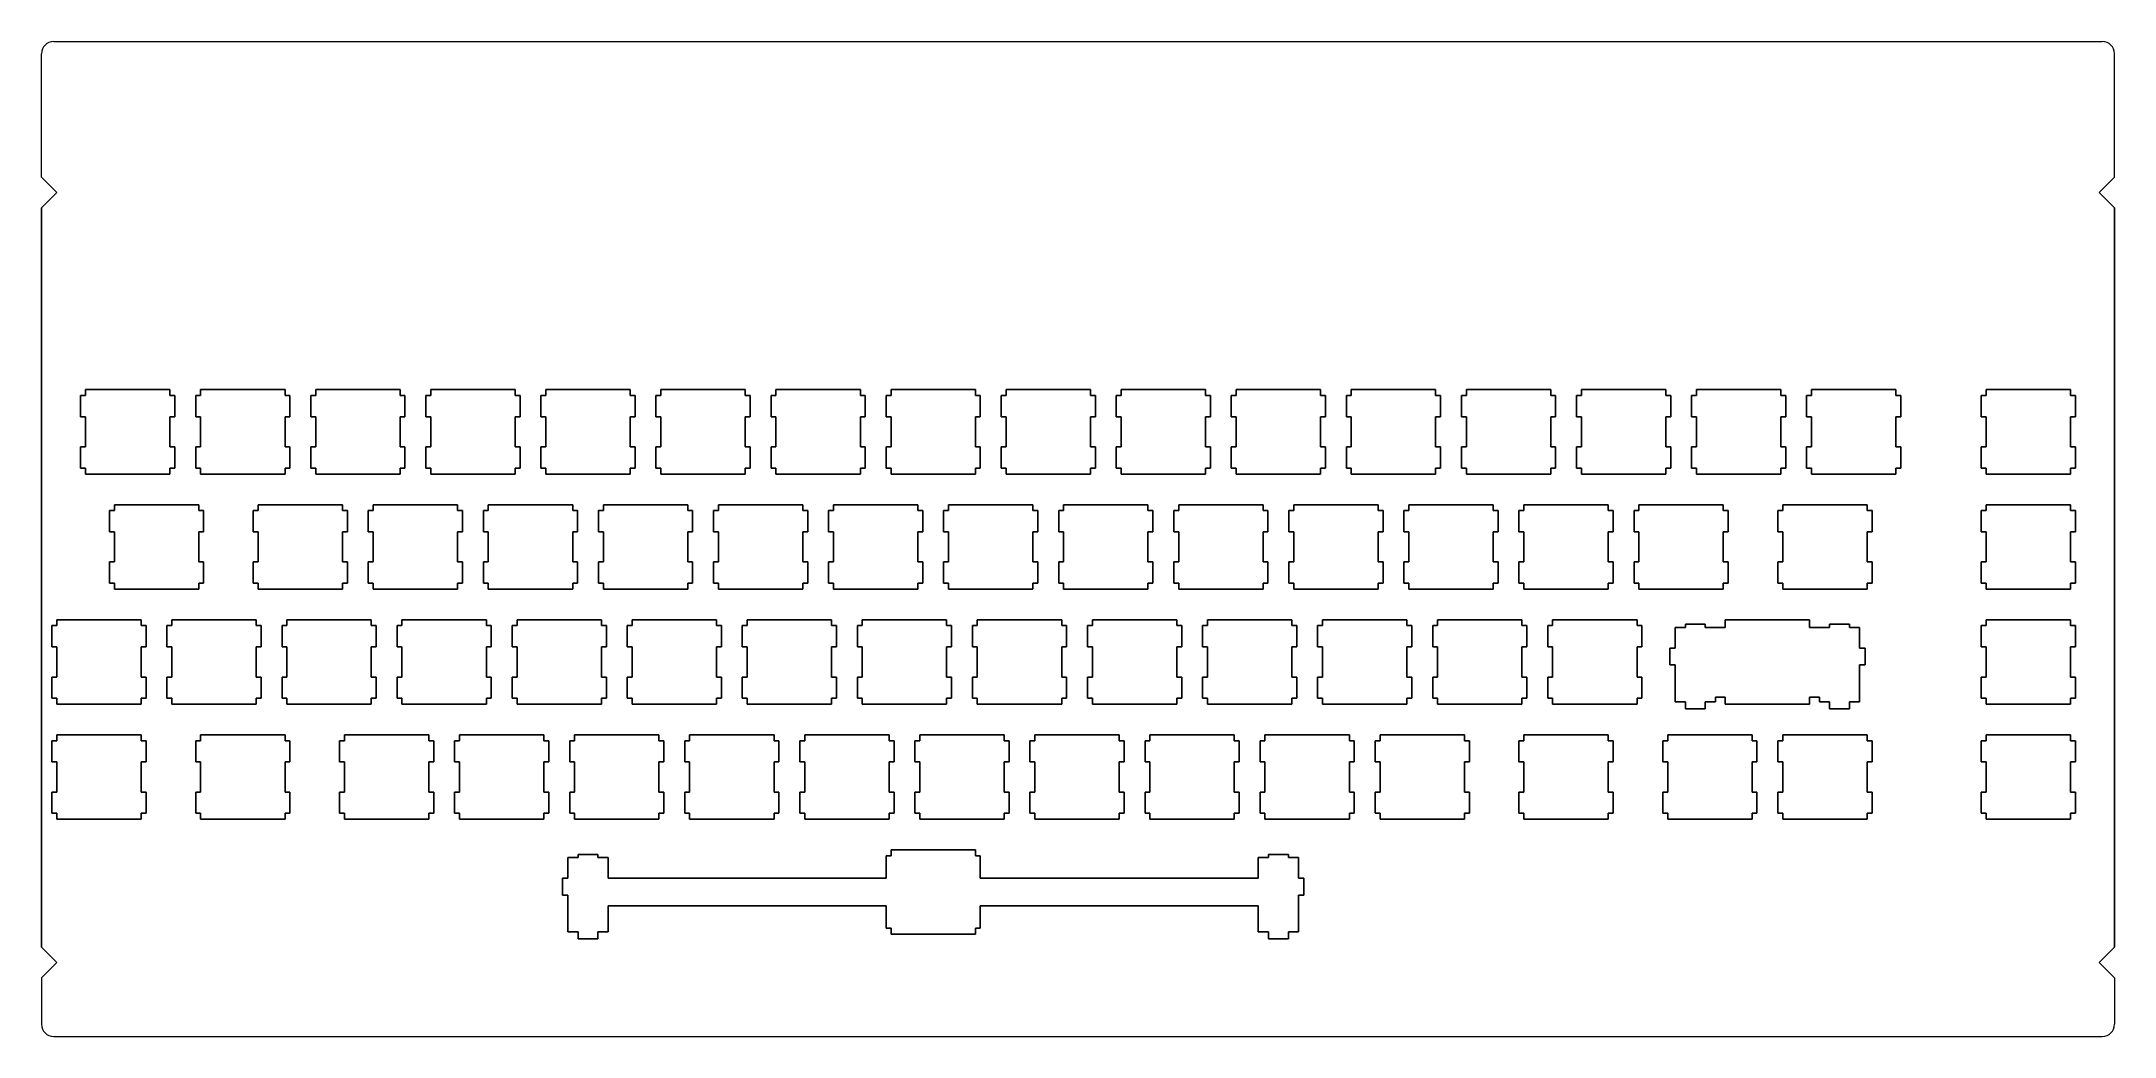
# Model space of a CAD drawing. Header units: inches. Extents: x 0.1 to 13.7, y 0.2 to 6.7.
import ezdxf

# ---------------------------------------------------------------- set-up
doc = ezdxf.new("R2010")
doc.units = ezdxf.units.IN
doc.header["$MEASUREMENT"] = 0
doc.layers.get('0').update_dxf_attribs({"lineweight": 0, "true_color": 0xffffff})
doc.layers.add('BLACK', color=1, linetype='Continuous', true_color=0xff0000)

msp = doc.modelspace()

# ---------------------------------------------------------------- linework, layer by layer
for p, q in [((0.2175, 6.68), (13.57, 6.68)), ((0.1375, 5.795), (0.1375, 6.6)), ((13.65, 5.795), (13.65, 6.6)), ((0.1375, 0.575), (0.1375, 0.2725)), ((13.65, 0.575), (13.65, 0.2725)), ((0.2175, 0.1925), (13.57, 0.1925))]:
    msp.add_line(p, q)
at = {"color": 7, "true_color": 0xffffff}
for centre, start, end in [((0.2175, 6.6), 90, 180), ((13.57, 6.6), 0, 90), ((0.2175, 0.2725), 180, 270), ((13.57, 0.2725), 270, 0)]:
    msp.add_arc(centre, 0.08, start, end, dxfattribs=at)
at = {"layer": 'BLACK', "color": 7, "true_color": 0xffffff}
for p, q in [((0.2375, 5.695), (0.1375, 5.795)), ((0.2375, 5.695), (0.1375, 5.595)), ((13.65, 5.795), (13.55, 5.695)), ((13.65, 5.595), (13.55, 5.695)), ((0.1375, 5.595), (0.1375, 0.775)), ((13.65, 0.775), (13.65, 5.595)), ((0.393, 4.2336), (0.393, 4.3714)), ((0.393, 4.3714), (0.425, 4.3714)), ((0.425, 4.41), (0.975, 4.41)), ((0.425, 4.3714), (0.425, 4.41)), ((0.975, 4.41), (0.975, 4.3714)), ((0.975, 4.3714), (1.007, 4.3714)), ((1.007, 4.3714), (1.007, 4.2336)), ((1.143, 4.2336), (1.143, 4.3714)), ((1.143, 4.3714), (1.175, 4.3714)), ((1.175, 4.41), (1.725, 4.41)), ((1.175, 4.3714), (1.175, 4.41)), ((1.725, 4.41), (1.725, 4.3714)), ((1.725, 4.3714), (1.757, 4.3714)), ((1.757, 4.3714), (1.757, 4.2336)), ((1.893, 4.2336), (1.893, 4.3714)), ((1.893, 4.3714), (1.925, 4.3714)), ((1.925, 4.41), (2.475, 4.41)), ((1.925, 4.3714), (1.925, 4.41)), ((2.475, 4.41), (2.475, 4.3714)), ((2.475, 4.3714), (2.507, 4.3714)), ((2.507, 4.3714), (2.507, 4.2336)), ((2.643, 4.2336), (2.643, 4.3714)), ((2.643, 4.3714), (2.675, 4.3714)), ((2.675, 4.41), (3.225, 4.41)), ((2.675, 4.3714), (2.675, 4.41)), ((3.225, 4.41), (3.225, 4.3714)), ((3.225, 4.3714), (3.257, 4.3714)), ((3.257, 4.3714), (3.257, 4.2336)), ((3.393, 4.2336), (3.393, 4.3714)), ((3.393, 4.3714), (3.425, 4.3714)), ((3.425, 4.3714), (3.425, 4.41)), ((3.425, 4.41), (3.975, 4.41)), ((3.975, 4.41), (3.975, 4.3714)), ((3.975, 4.3714), (4.007, 4.3714)), ((4.007, 4.3714), (4.007, 4.2336)), ((4.143, 4.2336), (4.143, 4.3714)), ((4.143, 4.3714), (4.175, 4.3714)), ((4.175, 4.3714), (4.175, 4.41)), ((4.175, 4.41), (4.725, 4.41)), ((4.725, 4.41), (4.725, 4.3714)), ((4.725, 4.3714), (4.757, 4.3714)), ((4.757, 4.3714), (4.757, 4.2336)), ((4.893, 4.2336), (4.893, 4.3714)), ((4.893, 4.3714), (4.925, 4.3714)), ((4.925, 4.41), (5.475, 4.41)), ((4.925, 4.3714), (4.925, 4.41)), ((5.475, 4.41), (5.475, 4.3714)), ((5.475, 4.3714), (5.507, 4.3714)), ((5.507, 4.3714), (5.507, 4.2336)), ((5.643, 4.2336), (5.643, 4.3714)), ((5.643, 4.3714), (5.675, 4.3714)), ((5.675, 4.41), (6.225, 4.41)), ((5.675, 4.3714), (5.675, 4.41)), ((6.225, 4.41), (6.225, 4.3714)), ((6.225, 4.3714), (6.257, 4.3714)), ((6.257, 4.3714), (6.257, 4.2336)), ((6.393, 4.2336), (6.393, 4.3714)), ((6.393, 4.3714), (6.425, 4.3714)), ((6.425, 4.41), (6.975, 4.41)), ((6.425, 4.3714), (6.425, 4.41)), ((6.975, 4.41), (6.975, 4.3714)), ((6.975, 4.3714), (7.007, 4.3714)), ((7.007, 4.3714), (7.007, 4.2336)), ((7.143, 4.2336), (7.143, 4.3714)), ((7.143, 4.3714), (7.175, 4.3714)), ((7.175, 4.41), (7.725, 4.41)), ((7.175, 4.3714), (7.175, 4.41)), ((7.725, 4.41), (7.725, 4.3714)), ((7.725, 4.3714), (7.757, 4.3714)), ((7.757, 4.3714), (7.757, 4.2336)), ((7.893, 4.2336), (7.893, 4.3714)), ((7.893, 4.3714), (7.925, 4.3714)), ((7.925, 4.41), (8.475, 4.41)), ((7.925, 4.3714), (7.925, 4.41)), ((8.475, 4.41), (8.475, 4.3714)), ((8.475, 4.3714), (8.507, 4.3714)), ((8.507, 4.3714), (8.507, 4.2336)), ((8.643, 4.2336), (8.643, 4.3714)), ((8.643, 4.3714), (8.675, 4.3714)), ((8.675, 4.41), (9.225, 4.41)), ((8.675, 4.3714), (8.675, 4.41)), ((9.225, 4.41), (9.225, 4.3714)), ((9.225, 4.3714), (9.257, 4.3714)), ((9.257, 4.3714), (9.257, 4.2336)), ((9.393, 4.2336), (9.393, 4.3714)), ((9.393, 4.3714), (9.425, 4.3714)), ((9.425, 4.41), (9.975, 4.41)), ((9.425, 4.3714), (9.425, 4.41)), ((9.975, 4.41), (9.975, 4.3714)), ((9.975, 4.3714), (10.007, 4.3714)), ((10.007, 4.3714), (10.007, 4.2336)), ((10.143, 4.2336), (10.143, 4.3714)), ((10.143, 4.3714), (10.175, 4.3714)), ((10.175, 4.41), (10.725, 4.41)), ((10.175, 4.3714), (10.175, 4.41)), ((10.725, 4.41), (10.725, 4.3714)), ((10.725, 4.3714), (10.757, 4.3714)), ((10.757, 4.3714), (10.757, 4.2336)), ((10.893, 4.2336), (10.893, 4.3714)), ((10.893, 4.3714), (10.925, 4.3714)), ((10.925, 4.3714), (10.925, 4.41)), ((10.925, 4.41), (11.475, 4.41)), ((11.475, 4.41), (11.475, 4.3714)), ((11.475, 4.3714), (11.507, 4.3714)), ((11.507, 4.3714), (11.507, 4.2336)), ((11.643, 4.2336), (11.643, 4.3714)), ((11.643, 4.3714), (11.675, 4.3714)), ((11.675, 4.3714), (11.675, 4.41)), ((11.675, 4.41), (12.225, 4.41)), ((12.225, 4.41), (12.225, 4.3714)), ((12.225, 4.3714), (12.257, 4.3714)), ((12.257, 4.3714), (12.257, 4.2336)), ((12.7805, 4.2336), (12.7805, 4.3714)), ((12.7805, 4.3714), (12.8125, 4.3714)), ((12.8125, 4.3714), (12.8125, 4.41)), ((12.8125, 4.41), (13.3625, 4.41)), ((13.3625, 4.41), (13.3625, 4.3714)), ((13.3625, 4.3714), (13.3945, 4.3714)), ((13.3945, 4.3714), (13.3945, 4.2336)), ((0.425, 4.2336), (0.393, 4.2336)), ((0.425, 4.0364), (0.425, 4.2336)), ((1.007, 4.2336), (0.975, 4.2336)), ((0.975, 4.2336), (0.975, 4.0364)), ((1.175, 4.2336), (1.143, 4.2336)), ((1.175, 4.0364), (1.175, 4.2336)), ((1.757, 4.2336), (1.725, 4.2336)), ((1.725, 4.2336), (1.725, 4.0364)), ((1.925, 4.2336), (1.893, 4.2336)), ((1.925, 4.0364), (1.925, 4.2336)), ((2.507, 4.2336), (2.475, 4.2336)), ((2.475, 4.2336), (2.475, 4.0364)), ((2.675, 4.2336), (2.643, 4.2336)), ((2.675, 4.0364), (2.675, 4.2336)), ((3.257, 4.2336), (3.225, 4.2336)), ((3.225, 4.2336), (3.225, 4.0364)), ((3.425, 4.2336), (3.393, 4.2336)), ((3.425, 4.0364), (3.425, 4.2336)), ((4.007, 4.2336), (3.975, 4.2336)), ((3.975, 4.2336), (3.975, 4.0364)), ((4.175, 4.2336), (4.143, 4.2336)), ((4.175, 4.0364), (4.175, 4.2336)), ((4.757, 4.2336), (4.725, 4.2336)), ((4.725, 4.2336), (4.725, 4.0364)), ((4.925, 4.2336), (4.893, 4.2336)), ((4.925, 4.0364), (4.925, 4.2336)), ((5.507, 4.2336), (5.475, 4.2336)), ((5.475, 4.2336), (5.475, 4.0364)), ((5.675, 4.2336), (5.643, 4.2336)), ((5.675, 4.0364), (5.675, 4.2336)), ((6.257, 4.2336), (6.225, 4.2336)), ((6.225, 4.2336), (6.225, 4.0364)), ((6.425, 4.2336), (6.393, 4.2336)), ((6.425, 4.0364), (6.425, 4.2336)), ((7.007, 4.2336), (6.975, 4.2336)), ((6.975, 4.2336), (6.975, 4.0364)), ((7.175, 4.2336), (7.143, 4.2336)), ((7.175, 4.0364), (7.175, 4.2336)), ((7.757, 4.2336), (7.725, 4.2336)), ((7.725, 4.2336), (7.725, 4.0364)), ((7.925, 4.2336), (7.893, 4.2336)), ((7.925, 4.0364), (7.925, 4.2336)), ((8.507, 4.2336), (8.475, 4.2336)), ((8.475, 4.2336), (8.475, 4.0364)), ((8.675, 4.2336), (8.643, 4.2336)), ((8.675, 4.0364), (8.675, 4.2336)), ((9.257, 4.2336), (9.225, 4.2336)), ((9.225, 4.2336), (9.225, 4.0364)), ((9.425, 4.2336), (9.393, 4.2336)), ((9.425, 4.0364), (9.425, 4.2336)), ((10.007, 4.2336), (9.975, 4.2336)), ((9.975, 4.2336), (9.975, 4.0364)), ((10.175, 4.2336), (10.143, 4.2336)), ((10.175, 4.0364), (10.175, 4.2336)), ((10.757, 4.2336), (10.725, 4.2336)), ((10.725, 4.2336), (10.725, 4.0364)), ((10.925, 4.2336), (10.893, 4.2336)), ((10.925, 4.0364), (10.925, 4.2336)), ((11.507, 4.2336), (11.475, 4.2336)), ((11.475, 4.2336), (11.475, 4.0364)), ((11.675, 4.2336), (11.643, 4.2336)), ((11.675, 4.0364), (11.675, 4.2336)), ((12.257, 4.2336), (12.225, 4.2336)), ((12.225, 4.2336), (12.225, 4.0364)), ((12.8125, 4.2336), (12.7805, 4.2336)), ((12.8125, 4.0364), (12.8125, 4.2336)), ((13.3945, 4.2336), (13.3625, 4.2336)), ((13.3625, 4.2336), (13.3625, 4.0364)), ((0.393, 3.8986), (0.393, 4.0364)), ((0.393, 4.0364), (0.425, 4.0364)), ((0.975, 4.0364), (1.007, 4.0364)), ((1.007, 4.0364), (1.007, 3.8986)), ((1.143, 3.8986), (1.143, 4.0364)), ((1.143, 4.0364), (1.175, 4.0364)), ((1.725, 4.0364), (1.757, 4.0364)), ((1.757, 4.0364), (1.757, 3.8986)), ((1.893, 3.8986), (1.893, 4.0364)), ((1.893, 4.0364), (1.925, 4.0364)), ((2.475, 4.0364), (2.507, 4.0364)), ((2.507, 4.0364), (2.507, 3.8986)), ((2.643, 3.8986), (2.643, 4.0364)), ((2.643, 4.0364), (2.675, 4.0364)), ((3.225, 4.0364), (3.257, 4.0364)), ((3.257, 4.0364), (3.257, 3.8986)), ((3.393, 3.8986), (3.393, 4.0364)), ((3.393, 4.0364), (3.425, 4.0364)), ((3.975, 4.0364), (4.007, 4.0364)), ((4.007, 4.0364), (4.007, 3.8986)), ((4.143, 3.8986), (4.143, 4.0364)), ((4.143, 4.0364), (4.175, 4.0364)), ((4.725, 4.0364), (4.757, 4.0364)), ((4.757, 4.0364), (4.757, 3.8986)), ((4.893, 3.8986), (4.893, 4.0364)), ((4.893, 4.0364), (4.925, 4.0364)), ((5.475, 4.0364), (5.507, 4.0364)), ((5.507, 4.0364), (5.507, 3.8986)), ((5.643, 3.8986), (5.643, 4.0364)), ((5.643, 4.0364), (5.675, 4.0364)), ((6.225, 4.0364), (6.257, 4.0364)), ((6.257, 4.0364), (6.257, 3.8986)), ((6.393, 3.8986), (6.393, 4.0364)), ((6.393, 4.0364), (6.425, 4.0364)), ((6.975, 4.0364), (7.007, 4.0364)), ((7.007, 4.0364), (7.007, 3.8986)), ((7.143, 3.8986), (7.143, 4.0364)), ((7.143, 4.0364), (7.175, 4.0364)), ((7.725, 4.0364), (7.757, 4.0364)), ((7.757, 4.0364), (7.757, 3.8986)), ((7.893, 3.8986), (7.893, 4.0364)), ((7.893, 4.0364), (7.925, 4.0364)), ((8.475, 4.0364), (8.507, 4.0364)), ((8.507, 4.0364), (8.507, 3.8986)), ((8.643, 3.8986), (8.643, 4.0364)), ((8.643, 4.0364), (8.675, 4.0364)), ((9.225, 4.0364), (9.257, 4.0364)), ((9.257, 4.0364), (9.257, 3.8986)), ((9.393, 3.8986), (9.393, 4.0364)), ((9.393, 4.0364), (9.425, 4.0364)), ((9.975, 4.0364), (10.007, 4.0364)), ((10.007, 4.0364), (10.007, 3.8986)), ((10.143, 3.8986), (10.143, 4.0364)), ((10.143, 4.0364), (10.175, 4.0364)), ((10.725, 4.0364), (10.757, 4.0364)), ((10.757, 4.0364), (10.757, 3.8986)), ((10.893, 3.8986), (10.893, 4.0364)), ((10.893, 4.0364), (10.925, 4.0364)), ((11.475, 4.0364), (11.507, 4.0364)), ((11.507, 4.0364), (11.507, 3.8986)), ((11.643, 3.8986), (11.643, 4.0364)), ((11.643, 4.0364), (11.675, 4.0364)), ((12.225, 4.0364), (12.257, 4.0364)), ((12.257, 4.0364), (12.257, 3.8986)), ((12.7805, 3.8986), (12.7805, 4.0364)), ((12.7805, 4.0364), (12.8125, 4.0364)), ((13.3625, 4.0364), (13.3945, 4.0364)), ((13.3945, 4.0364), (13.3945, 3.8986)), ((0.425, 3.8986), (0.393, 3.8986)), ((0.425, 3.86), (0.425, 3.8986)), ((0.975, 3.86), (0.425, 3.86)), ((1.007, 3.8986), (0.975, 3.8986)), ((0.975, 3.8986), (0.975, 3.86)), ((1.175, 3.8986), (1.143, 3.8986)), ((1.175, 3.86), (1.175, 3.8986)), ((1.725, 3.86), (1.175, 3.86)), ((1.757, 3.8986), (1.725, 3.8986)), ((1.725, 3.8986), (1.725, 3.86)), ((1.925, 3.8986), (1.893, 3.8986)), ((1.925, 3.86), (1.925, 3.8986)), ((2.475, 3.86), (1.925, 3.86)), ((2.507, 3.8986), (2.475, 3.8986)), ((2.475, 3.8986), (2.475, 3.86)), ((2.675, 3.8986), (2.643, 3.8986)), ((2.675, 3.86), (2.675, 3.8986)), ((3.225, 3.86), (2.675, 3.86)), ((3.257, 3.8986), (3.225, 3.8986)), ((3.225, 3.8986), (3.225, 3.86)), ((3.425, 3.8986), (3.393, 3.8986)), ((3.425, 3.86), (3.425, 3.8986)), ((3.975, 3.86), (3.425, 3.86)), ((4.007, 3.8986), (3.975, 3.8986)), ((3.975, 3.8986), (3.975, 3.86)), ((4.175, 3.8986), (4.143, 3.8986)), ((4.175, 3.86), (4.175, 3.8986)), ((4.725, 3.86), (4.175, 3.86)), ((4.757, 3.8986), (4.725, 3.8986)), ((4.725, 3.8986), (4.725, 3.86)), ((4.925, 3.8986), (4.893, 3.8986)), ((4.925, 3.86), (4.925, 3.8986)), ((5.475, 3.86), (4.925, 3.86)), ((5.507, 3.8986), (5.475, 3.8986)), ((5.475, 3.8986), (5.475, 3.86)), ((5.675, 3.8986), (5.643, 3.8986)), ((5.675, 3.86), (5.675, 3.8986)), ((6.225, 3.86), (5.675, 3.86)), ((6.257, 3.8986), (6.225, 3.8986)), ((6.225, 3.8986), (6.225, 3.86)), ((6.425, 3.8986), (6.393, 3.8986)), ((6.425, 3.86), (6.425, 3.8986)), ((6.975, 3.86), (6.425, 3.86)), ((7.007, 3.8986), (6.975, 3.8986)), ((6.975, 3.8986), (6.975, 3.86)), ((7.175, 3.8986), (7.143, 3.8986)), ((7.175, 3.86), (7.175, 3.8986)), ((7.725, 3.86), (7.175, 3.86)), ((7.757, 3.8986), (7.725, 3.8986)), ((7.725, 3.8986), (7.725, 3.86)), ((7.925, 3.8986), (7.893, 3.8986)), ((7.925, 3.86), (7.925, 3.8986)), ((8.475, 3.86), (7.925, 3.86)), ((8.507, 3.8986), (8.475, 3.8986)), ((8.475, 3.8986), (8.475, 3.86)), ((8.675, 3.8986), (8.643, 3.8986)), ((8.675, 3.86), (8.675, 3.8986)), ((9.225, 3.86), (8.675, 3.86)), ((9.257, 3.8986), (9.225, 3.8986)), ((9.225, 3.8986), (9.225, 3.86)), ((9.425, 3.8986), (9.393, 3.8986)), ((9.425, 3.86), (9.425, 3.8986)), ((9.975, 3.86), (9.425, 3.86)), ((10.007, 3.8986), (9.975, 3.8986)), ((9.975, 3.8986), (9.975, 3.86)), ((10.175, 3.8986), (10.143, 3.8986)), ((10.175, 3.86), (10.175, 3.8986)), ((10.725, 3.86), (10.175, 3.86)), ((10.757, 3.8986), (10.725, 3.8986)), ((10.725, 3.8986), (10.725, 3.86)), ((10.925, 3.8986), (10.893, 3.8986)), ((10.925, 3.86), (10.925, 3.8986)), ((11.475, 3.86), (10.925, 3.86)), ((11.507, 3.8986), (11.475, 3.8986)), ((11.475, 3.8986), (11.475, 3.86)), ((11.675, 3.8986), (11.643, 3.8986)), ((11.675, 3.86), (11.675, 3.8986)), ((12.225, 3.86), (11.675, 3.86)), ((12.257, 3.8986), (12.225, 3.8986)), ((12.225, 3.8986), (12.225, 3.86)), ((12.8125, 3.8986), (12.7805, 3.8986)), ((12.8125, 3.86), (12.8125, 3.8986)), ((13.3625, 3.86), (12.8125, 3.86)), ((13.3945, 3.8986), (13.3625, 3.8986)), ((13.3625, 3.8986), (13.3625, 3.86)), ((0.6125, 3.66), (1.1625, 3.66)), ((0.6125, 3.6214), (0.6125, 3.66)), ((1.1625, 3.66), (1.1625, 3.6214)), ((1.55, 3.66), (2.1, 3.66)), ((1.55, 3.6214), (1.55, 3.66)), ((2.1, 3.66), (2.1, 3.6214)), ((2.3, 3.66), (2.85, 3.66)), ((2.3, 3.6214), (2.3, 3.66)), ((2.85, 3.66), (2.85, 3.6214)), ((3.05, 3.66), (3.6, 3.66)), ((3.05, 3.6214), (3.05, 3.66)), ((3.6, 3.66), (3.6, 3.6214)), ((3.8, 3.66), (4.35, 3.66)), ((3.8, 3.6214), (3.8, 3.66)), ((4.35, 3.66), (4.35, 3.6214)), ((4.55, 3.66), (5.1, 3.66)), ((4.55, 3.6214), (4.55, 3.66)), ((5.1, 3.66), (5.1, 3.6214)), ((5.3, 3.66), (5.85, 3.66)), ((5.3, 3.6214), (5.3, 3.66)), ((5.85, 3.66), (5.85, 3.6214)), ((6.05, 3.66), (6.6, 3.66)), ((6.05, 3.6214), (6.05, 3.66)), ((6.6, 3.66), (6.6, 3.6214)), ((6.8, 3.66), (7.35, 3.66)), ((6.8, 3.6214), (6.8, 3.66)), ((7.35, 3.66), (7.35, 3.6214)), ((7.55, 3.66), (8.1, 3.66)), ((7.55, 3.6214), (7.55, 3.66)), ((8.1, 3.66), (8.1, 3.6214)), ((8.3, 3.66), (8.85, 3.66)), ((8.3, 3.6214), (8.3, 3.66)), ((8.85, 3.66), (8.85, 3.6214)), ((9.05, 3.66), (9.6, 3.66)), ((9.05, 3.6214), (9.05, 3.66)), ((9.6, 3.66), (9.6, 3.6214)), ((9.8, 3.6214), (9.8, 3.66)), ((9.8, 3.66), (10.35, 3.66)), ((10.35, 3.66), (10.35, 3.6214)), ((10.55, 3.66), (11.1, 3.66)), ((10.55, 3.6214), (10.55, 3.66)), ((11.1, 3.66), (11.1, 3.6214)), ((11.4875, 3.6214), (11.4875, 3.66)), ((11.4875, 3.66), (12.0375, 3.66)), ((12.0375, 3.66), (12.0375, 3.6214)), ((12.8125, 3.6214), (12.8125, 3.66)), ((12.8125, 3.66), (13.3625, 3.66)), ((13.3625, 3.66), (13.3625, 3.6214)), ((0.5805, 3.4836), (0.5805, 3.6214)), ((0.5805, 3.6214), (0.6125, 3.6214)), ((1.1625, 3.6214), (1.1945, 3.6214)), ((1.1945, 3.6214), (1.1945, 3.4836)), ((1.518, 3.4836), (1.518, 3.6214)), ((1.518, 3.6214), (1.55, 3.6214)), ((2.1, 3.6214), (2.132, 3.6214)), ((2.132, 3.6214), (2.132, 3.4836)), ((2.268, 3.4836), (2.268, 3.6214)), ((2.268, 3.6214), (2.3, 3.6214)), ((2.85, 3.6214), (2.882, 3.6214)), ((2.882, 3.6214), (2.882, 3.4836)), ((3.018, 3.4836), (3.018, 3.6214)), ((3.018, 3.6214), (3.05, 3.6214)), ((3.6, 3.6214), (3.632, 3.6214)), ((3.632, 3.6214), (3.632, 3.4836)), ((3.768, 3.4836), (3.768, 3.6214)), ((3.768, 3.6214), (3.8, 3.6214)), ((4.35, 3.6214), (4.382, 3.6214)), ((4.382, 3.6214), (4.382, 3.4836)), ((4.518, 3.4836), (4.518, 3.6214)), ((4.518, 3.6214), (4.55, 3.6214)), ((5.1, 3.6214), (5.132, 3.6214)), ((5.132, 3.6214), (5.132, 3.4836)), ((5.268, 3.4836), (5.268, 3.6214)), ((5.268, 3.6214), (5.3, 3.6214)), ((5.85, 3.6214), (5.882, 3.6214)), ((5.882, 3.6214), (5.882, 3.4836)), ((6.018, 3.4836), (6.018, 3.6214)), ((6.018, 3.6214), (6.05, 3.6214)), ((6.6, 3.6214), (6.632, 3.6214)), ((6.632, 3.6214), (6.632, 3.4836)), ((6.768, 3.4836), (6.768, 3.6214)), ((6.768, 3.6214), (6.8, 3.6214)), ((7.35, 3.6214), (7.382, 3.6214)), ((7.382, 3.6214), (7.382, 3.4836)), ((7.518, 3.4836), (7.518, 3.6214)), ((7.518, 3.6214), (7.55, 3.6214)), ((8.1, 3.6214), (8.132, 3.6214)), ((8.132, 3.6214), (8.132, 3.4836)), ((8.268, 3.4836), (8.268, 3.6214)), ((8.268, 3.6214), (8.3, 3.6214)), ((8.85, 3.6214), (8.882, 3.6214)), ((8.882, 3.6214), (8.882, 3.4836)), ((9.018, 3.4836), (9.018, 3.6214)), ((9.018, 3.6214), (9.05, 3.6214)), ((9.6, 3.6214), (9.632, 3.6214)), ((9.632, 3.6214), (9.632, 3.4836)), ((9.768, 3.4836), (9.768, 3.6214)), ((9.768, 3.6214), (9.8, 3.6214)), ((10.35, 3.6214), (10.382, 3.6214)), ((10.382, 3.6214), (10.382, 3.4836)), ((10.518, 3.4836), (10.518, 3.6214)), ((10.518, 3.6214), (10.55, 3.6214)), ((11.1, 3.6214), (11.132, 3.6214)), ((11.132, 3.6214), (11.132, 3.4836)), ((11.4555, 3.4836), (11.4555, 3.6214)), ((11.4555, 3.6214), (11.4875, 3.6214)), ((12.0375, 3.6214), (12.0695, 3.6214)), ((12.0695, 3.6214), (12.0695, 3.4836)), ((12.7805, 3.4836), (12.7805, 3.6214)), ((12.7805, 3.6214), (12.8125, 3.6214)), ((13.3625, 3.6214), (13.3945, 3.6214)), ((13.3945, 3.6214), (13.3945, 3.4836)), ((0.6125, 3.4836), (0.5805, 3.4836)), ((0.6125, 3.2864), (0.6125, 3.4836)), ((1.1945, 3.4836), (1.1625, 3.4836)), ((1.1625, 3.4836), (1.1625, 3.2864)), ((1.55, 3.4836), (1.518, 3.4836)), ((1.55, 3.2864), (1.55, 3.4836)), ((2.132, 3.4836), (2.1, 3.4836)), ((2.1, 3.4836), (2.1, 3.2864)), ((2.3, 3.4836), (2.268, 3.4836)), ((2.3, 3.2864), (2.3, 3.4836)), ((2.882, 3.4836), (2.85, 3.4836)), ((2.85, 3.4836), (2.85, 3.2864)), ((3.05, 3.4836), (3.018, 3.4836)), ((3.05, 3.2864), (3.05, 3.4836)), ((3.632, 3.4836), (3.6, 3.4836)), ((3.6, 3.4836), (3.6, 3.2864)), ((3.8, 3.4836), (3.768, 3.4836)), ((3.8, 3.2864), (3.8, 3.4836)), ((4.382, 3.4836), (4.35, 3.4836)), ((4.35, 3.4836), (4.35, 3.2864)), ((4.55, 3.4836), (4.518, 3.4836)), ((4.55, 3.2864), (4.55, 3.4836)), ((5.132, 3.4836), (5.1, 3.4836)), ((5.1, 3.4836), (5.1, 3.2864)), ((5.3, 3.4836), (5.268, 3.4836)), ((5.3, 3.2864), (5.3, 3.4836)), ((5.882, 3.4836), (5.85, 3.4836)), ((5.85, 3.4836), (5.85, 3.2864)), ((6.05, 3.4836), (6.018, 3.4836)), ((6.05, 3.2864), (6.05, 3.4836)), ((6.632, 3.4836), (6.6, 3.4836)), ((6.6, 3.4836), (6.6, 3.2864)), ((6.8, 3.4836), (6.768, 3.4836)), ((6.8, 3.2864), (6.8, 3.4836)), ((7.382, 3.4836), (7.35, 3.4836)), ((7.35, 3.4836), (7.35, 3.2864)), ((7.55, 3.4836), (7.518, 3.4836)), ((7.55, 3.2864), (7.55, 3.4836)), ((8.132, 3.4836), (8.1, 3.4836)), ((8.1, 3.4836), (8.1, 3.2864)), ((8.3, 3.4836), (8.268, 3.4836)), ((8.3, 3.2864), (8.3, 3.4836)), ((8.882, 3.4836), (8.85, 3.4836)), ((8.85, 3.4836), (8.85, 3.2864)), ((9.05, 3.4836), (9.018, 3.4836)), ((9.05, 3.2864), (9.05, 3.4836)), ((9.632, 3.4836), (9.6, 3.4836)), ((9.6, 3.4836), (9.6, 3.2864)), ((9.8, 3.4836), (9.768, 3.4836)), ((9.8, 3.2864), (9.8, 3.4836)), ((10.382, 3.4836), (10.35, 3.4836)), ((10.35, 3.4836), (10.35, 3.2864)), ((10.55, 3.4836), (10.518, 3.4836)), ((10.55, 3.2864), (10.55, 3.4836)), ((11.132, 3.4836), (11.1, 3.4836)), ((11.1, 3.4836), (11.1, 3.2864)), ((11.4875, 3.4836), (11.4555, 3.4836)), ((11.4875, 3.2864), (11.4875, 3.4836)), ((12.0695, 3.4836), (12.0375, 3.4836)), ((12.0375, 3.4836), (12.0375, 3.2864)), ((12.8125, 3.4836), (12.7805, 3.4836)), ((12.8125, 3.2864), (12.8125, 3.4836)), ((13.3945, 3.4836), (13.3625, 3.4836)), ((13.3625, 3.4836), (13.3625, 3.2864)), ((0.5805, 3.1486), (0.5805, 3.2864)), ((0.5805, 3.2864), (0.6125, 3.2864)), ((1.1625, 3.2864), (1.1945, 3.2864)), ((1.1945, 3.2864), (1.1945, 3.1486)), ((1.518, 3.1486), (1.518, 3.2864)), ((1.518, 3.2864), (1.55, 3.2864)), ((2.1, 3.2864), (2.132, 3.2864)), ((2.132, 3.2864), (2.132, 3.1486)), ((2.268, 3.1486), (2.268, 3.2864)), ((2.268, 3.2864), (2.3, 3.2864)), ((2.85, 3.2864), (2.882, 3.2864)), ((2.882, 3.2864), (2.882, 3.1486)), ((3.018, 3.1486), (3.018, 3.2864)), ((3.018, 3.2864), (3.05, 3.2864)), ((3.6, 3.2864), (3.632, 3.2864)), ((3.632, 3.2864), (3.632, 3.1486)), ((3.768, 3.1486), (3.768, 3.2864)), ((3.768, 3.2864), (3.8, 3.2864)), ((4.35, 3.2864), (4.382, 3.2864)), ((4.382, 3.2864), (4.382, 3.1486)), ((4.518, 3.1486), (4.518, 3.2864)), ((4.518, 3.2864), (4.55, 3.2864)), ((5.1, 3.2864), (5.132, 3.2864)), ((5.132, 3.2864), (5.132, 3.1486)), ((5.268, 3.1486), (5.268, 3.2864)), ((5.268, 3.2864), (5.3, 3.2864)), ((5.85, 3.2864), (5.882, 3.2864)), ((5.882, 3.2864), (5.882, 3.1486)), ((6.018, 3.1486), (6.018, 3.2864)), ((6.018, 3.2864), (6.05, 3.2864)), ((6.6, 3.2864), (6.632, 3.2864)), ((6.632, 3.2864), (6.632, 3.1486)), ((6.768, 3.1486), (6.768, 3.2864)), ((6.768, 3.2864), (6.8, 3.2864)), ((7.35, 3.2864), (7.382, 3.2864)), ((7.382, 3.2864), (7.382, 3.1486)), ((7.518, 3.1486), (7.518, 3.2864)), ((7.518, 3.2864), (7.55, 3.2864)), ((8.1, 3.2864), (8.132, 3.2864)), ((8.132, 3.2864), (8.132, 3.1486)), ((8.268, 3.1486), (8.268, 3.2864)), ((8.268, 3.2864), (8.3, 3.2864)), ((8.85, 3.2864), (8.882, 3.2864)), ((8.882, 3.2864), (8.882, 3.1486)), ((9.018, 3.1486), (9.018, 3.2864)), ((9.018, 3.2864), (9.05, 3.2864)), ((9.6, 3.2864), (9.632, 3.2864)), ((9.632, 3.2864), (9.632, 3.1486)), ((9.768, 3.1486), (9.768, 3.2864)), ((9.768, 3.2864), (9.8, 3.2864)), ((10.35, 3.2864), (10.382, 3.2864)), ((10.382, 3.2864), (10.382, 3.1486)), ((10.518, 3.1486), (10.518, 3.2864)), ((10.518, 3.2864), (10.55, 3.2864)), ((11.1, 3.2864), (11.132, 3.2864)), ((11.132, 3.2864), (11.132, 3.1486)), ((11.4555, 3.1486), (11.4555, 3.2864)), ((11.4555, 3.2864), (11.4875, 3.2864)), ((12.0375, 3.2864), (12.0695, 3.2864)), ((12.0695, 3.2864), (12.0695, 3.1486)), ((12.7805, 3.1486), (12.7805, 3.2864)), ((12.7805, 3.2864), (12.8125, 3.2864)), ((13.3625, 3.2864), (13.3945, 3.2864)), ((13.3945, 3.2864), (13.3945, 3.1486)), ((0.6125, 3.1486), (0.5805, 3.1486)), ((0.6125, 3.11), (0.6125, 3.1486)), ((1.1625, 3.11), (0.6125, 3.11)), ((1.1945, 3.1486), (1.1625, 3.1486)), ((1.1625, 3.1486), (1.1625, 3.11)), ((1.55, 3.1486), (1.518, 3.1486)), ((1.55, 3.11), (1.55, 3.1486)), ((2.1, 3.11), (1.55, 3.11)), ((2.132, 3.1486), (2.1, 3.1486)), ((2.1, 3.1486), (2.1, 3.11)), ((2.3, 3.1486), (2.268, 3.1486)), ((2.3, 3.11), (2.3, 3.1486)), ((2.85, 3.11), (2.3, 3.11)), ((2.882, 3.1486), (2.85, 3.1486)), ((2.85, 3.1486), (2.85, 3.11)), ((3.05, 3.1486), (3.018, 3.1486)), ((3.05, 3.11), (3.05, 3.1486)), ((3.6, 3.11), (3.05, 3.11)), ((3.632, 3.1486), (3.6, 3.1486)), ((3.6, 3.1486), (3.6, 3.11)), ((3.8, 3.1486), (3.768, 3.1486)), ((3.8, 3.11), (3.8, 3.1486)), ((4.35, 3.11), (3.8, 3.11)), ((4.382, 3.1486), (4.35, 3.1486)), ((4.35, 3.1486), (4.35, 3.11)), ((4.55, 3.1486), (4.518, 3.1486)), ((4.55, 3.11), (4.55, 3.1486)), ((5.1, 3.11), (4.55, 3.11)), ((5.132, 3.1486), (5.1, 3.1486)), ((5.1, 3.1486), (5.1, 3.11)), ((5.3, 3.1486), (5.268, 3.1486)), ((5.3, 3.11), (5.3, 3.1486)), ((5.85, 3.11), (5.3, 3.11)), ((5.882, 3.1486), (5.85, 3.1486)), ((5.85, 3.1486), (5.85, 3.11)), ((6.05, 3.1486), (6.018, 3.1486)), ((6.05, 3.11), (6.05, 3.1486)), ((6.6, 3.11), (6.05, 3.11)), ((6.632, 3.1486), (6.6, 3.1486)), ((6.6, 3.1486), (6.6, 3.11)), ((6.8, 3.1486), (6.768, 3.1486)), ((6.8, 3.11), (6.8, 3.1486)), ((7.35, 3.11), (6.8, 3.11)), ((7.382, 3.1486), (7.35, 3.1486)), ((7.35, 3.1486), (7.35, 3.11)), ((7.55, 3.1486), (7.518, 3.1486)), ((7.55, 3.11), (7.55, 3.1486)), ((8.1, 3.11), (7.55, 3.11)), ((8.132, 3.1486), (8.1, 3.1486)), ((8.1, 3.1486), (8.1, 3.11)), ((8.3, 3.1486), (8.268, 3.1486)), ((8.3, 3.11), (8.3, 3.1486)), ((8.85, 3.11), (8.3, 3.11)), ((8.882, 3.1486), (8.85, 3.1486)), ((8.85, 3.1486), (8.85, 3.11)), ((9.05, 3.1486), (9.018, 3.1486)), ((9.05, 3.11), (9.05, 3.1486)), ((9.6, 3.11), (9.05, 3.11)), ((9.632, 3.1486), (9.6, 3.1486)), ((9.6, 3.1486), (9.6, 3.11)), ((9.8, 3.1486), (9.768, 3.1486)), ((9.8, 3.11), (9.8, 3.1486)), ((10.35, 3.11), (9.8, 3.11)), ((10.382, 3.1486), (10.35, 3.1486)), ((10.35, 3.1486), (10.35, 3.11)), ((10.55, 3.1486), (10.518, 3.1486)), ((10.55, 3.11), (10.55, 3.1486)), ((11.1, 3.11), (10.55, 3.11)), ((11.132, 3.1486), (11.1, 3.1486)), ((11.1, 3.1486), (11.1, 3.11)), ((11.4875, 3.1486), (11.4555, 3.1486)), ((11.4875, 3.11), (11.4875, 3.1486)), ((12.0375, 3.11), (11.4875, 3.11)), ((12.0375, 3.1486), (12.0375, 3.11)), ((12.0695, 3.1486), (12.0375, 3.1486)), ((12.8125, 3.1486), (12.7805, 3.1486)), ((12.8125, 3.11), (12.8125, 3.1486)), ((13.3625, 3.11), (12.8125, 3.11)), ((13.3945, 3.1486), (13.3625, 3.1486)), ((13.3625, 3.1486), (13.3625, 3.11)), ((0.2055, 2.7336), (0.2055, 2.8714)), ((0.2055, 2.8714), (0.2375, 2.8714)), ((0.2375, 2.91), (0.7875, 2.91)), ((0.2375, 2.8714), (0.2375, 2.91)), ((0.7875, 2.91), (0.7875, 2.8714)), ((0.7875, 2.8714), (0.8195, 2.8714)), ((0.8195, 2.8714), (0.8195, 2.7336)), ((0.9555, 2.7336), (0.9555, 2.8714)), ((0.9555, 2.8714), (0.9875, 2.8714)), ((0.9875, 2.91), (1.5375, 2.91)), ((0.9875, 2.8714), (0.9875, 2.91)), ((1.5375, 2.91), (1.5375, 2.8714)), ((1.5375, 2.8714), (1.5695, 2.8714)), ((1.5695, 2.8714), (1.5695, 2.7336)), ((1.7055, 2.7336), (1.7055, 2.8714)), ((1.7055, 2.8714), (1.7375, 2.8714)), ((1.7375, 2.91), (2.2875, 2.91)), ((1.7375, 2.8714), (1.7375, 2.91)), ((2.2875, 2.91), (2.2875, 2.8714)), ((2.2875, 2.8714), (2.3195, 2.8714)), ((2.3195, 2.8714), (2.3195, 2.7336)), ((2.4555, 2.7336), (2.4555, 2.8714)), ((2.4555, 2.8714), (2.4875, 2.8714)), ((2.4875, 2.91), (3.0375, 2.91)), ((2.4875, 2.8714), (2.4875, 2.91)), ((3.0375, 2.91), (3.0375, 2.8714)), ((3.0375, 2.8714), (3.0695, 2.8714)), ((3.0695, 2.8714), (3.0695, 2.7336)), ((3.2055, 2.7336), (3.2055, 2.8714)), ((3.2055, 2.8714), (3.2375, 2.8714)), ((3.2375, 2.91), (3.7875, 2.91)), ((3.2375, 2.8714), (3.2375, 2.91)), ((3.7875, 2.91), (3.7875, 2.8714)), ((3.7875, 2.8714), (3.8195, 2.8714)), ((3.8195, 2.8714), (3.8195, 2.7336)), ((3.9555, 2.7336), (3.9555, 2.8714)), ((3.9555, 2.8714), (3.9875, 2.8714)), ((3.9875, 2.91), (4.5375, 2.91)), ((3.9875, 2.8714), (3.9875, 2.91)), ((4.5375, 2.91), (4.5375, 2.8714)), ((4.5375, 2.8714), (4.5695, 2.8714)), ((4.5695, 2.8714), (4.5695, 2.7336)), ((4.7055, 2.7336), (4.7055, 2.8714)), ((4.7055, 2.8714), (4.7375, 2.8714)), ((4.7375, 2.91), (5.2875, 2.91)), ((4.7375, 2.8714), (4.7375, 2.91)), ((5.2875, 2.91), (5.2875, 2.8714)), ((5.2875, 2.8714), (5.3195, 2.8714)), ((5.3195, 2.8714), (5.3195, 2.7336)), ((5.4555, 2.7336), (5.4555, 2.8714)), ((5.4555, 2.8714), (5.4875, 2.8714)), ((5.4875, 2.91), (6.0375, 2.91)), ((5.4875, 2.8714), (5.4875, 2.91)), ((6.0375, 2.91), (6.0375, 2.8714)), ((6.0375, 2.8714), (6.0695, 2.8714)), ((6.0695, 2.8714), (6.0695, 2.7336)), ((6.2055, 2.7336), (6.2055, 2.8714)), ((6.2055, 2.8714), (6.2375, 2.8714)), ((6.2375, 2.91), (6.7875, 2.91)), ((6.2375, 2.8714), (6.2375, 2.91)), ((6.7875, 2.91), (6.7875, 2.8714)), ((6.7875, 2.8714), (6.8195, 2.8714)), ((6.8195, 2.8714), (6.8195, 2.7336)), ((6.9555, 2.7336), (6.9555, 2.8714)), ((6.9555, 2.8714), (6.9875, 2.8714)), ((6.9875, 2.91), (7.5375, 2.91)), ((6.9875, 2.8714), (6.9875, 2.91)), ((7.5375, 2.91), (7.5375, 2.8714)), ((7.5375, 2.8714), (7.5695, 2.8714)), ((7.5695, 2.8714), (7.5695, 2.7336)), ((7.7055, 2.7336), (7.7055, 2.8714)), ((7.7055, 2.8714), (7.7375, 2.8714)), ((7.7375, 2.91), (8.2875, 2.91)), ((7.7375, 2.8714), (7.7375, 2.91)), ((8.2875, 2.91), (8.2875, 2.8714)), ((8.2875, 2.8714), (8.3195, 2.8714)), ((8.3195, 2.8714), (8.3195, 2.7336)), ((8.4555, 2.7336), (8.4555, 2.8714)), ((8.4555, 2.8714), (8.4875, 2.8714)), ((8.4875, 2.91), (9.0375, 2.91)), ((8.4875, 2.8714), (8.4875, 2.91)), ((9.0375, 2.91), (9.0375, 2.8714)), ((9.0375, 2.8714), (9.0695, 2.8714)), ((9.0695, 2.8714), (9.0695, 2.7336)), ((9.2055, 2.7336), (9.2055, 2.8714)), ((9.2055, 2.8714), (9.2375, 2.8714)), ((9.2375, 2.8714), (9.2375, 2.91)), ((9.2375, 2.91), (9.7875, 2.91)), ((9.7875, 2.91), (9.7875, 2.8714)), ((9.7875, 2.8714), (9.8195, 2.8714)), ((9.8195, 2.8714), (9.8195, 2.7336)), ((9.9555, 2.7336), (9.9555, 2.8714)), ((9.9555, 2.8714), (9.9875, 2.8714)), ((9.9875, 2.8714), (9.9875, 2.91)), ((9.9875, 2.91), (10.5375, 2.91)), ((10.5375, 2.91), (10.5375, 2.8714)), ((10.5375, 2.8714), (10.5695, 2.8714)), ((10.5695, 2.8714), (10.5695, 2.7336)), ((10.7865, 2.725), (10.7865, 2.859)), ((10.7865, 2.859), (10.8525, 2.859)), ((10.8525, 2.859), (10.8525, 2.88)), ((10.8525, 2.88), (10.9825, 2.88)), ((10.9825, 2.88), (10.9825, 2.859)), ((10.9825, 2.859), (11.1125, 2.859)), ((11.1125, 2.859), (11.1125, 2.91)), ((11.1125, 2.91), (11.6625, 2.91)), ((11.6625, 2.91), (11.6625, 2.859)), ((11.6625, 2.859), (11.7925, 2.859)), ((11.7925, 2.859), (11.7925, 2.88)), ((11.7925, 2.88), (11.9225, 2.88)), ((11.9225, 2.88), (11.9225, 2.859)), ((11.9225, 2.859), (11.9885, 2.859)), ((11.9885, 2.859), (11.9885, 2.725)), ((12.7805, 2.7336), (12.7805, 2.8714)), ((12.7805, 2.8714), (12.8125, 2.8714)), ((12.8125, 2.8714), (12.8125, 2.91)), ((12.8125, 2.91), (13.3625, 2.91)), ((13.3625, 2.91), (13.3625, 2.8714)), ((13.3625, 2.8714), (13.3945, 2.8714)), ((13.3945, 2.8714), (13.3945, 2.7336)), ((0.2375, 2.7336), (0.2055, 2.7336)), ((0.2375, 2.5364), (0.2375, 2.7336)), ((0.8195, 2.7336), (0.7875, 2.7336)), ((0.7875, 2.7336), (0.7875, 2.5364)), ((0.9875, 2.7336), (0.9555, 2.7336)), ((0.9875, 2.5364), (0.9875, 2.7336)), ((1.5695, 2.7336), (1.5375, 2.7336)), ((1.5375, 2.7336), (1.5375, 2.5364)), ((1.7375, 2.7336), (1.7055, 2.7336)), ((1.7375, 2.5364), (1.7375, 2.7336)), ((2.3195, 2.7336), (2.2875, 2.7336)), ((2.2875, 2.7336), (2.2875, 2.5364)), ((2.4875, 2.7336), (2.4555, 2.7336)), ((2.4875, 2.5364), (2.4875, 2.7336)), ((3.0695, 2.7336), (3.0375, 2.7336)), ((3.0375, 2.7336), (3.0375, 2.5364)), ((3.2375, 2.7336), (3.2055, 2.7336)), ((3.2375, 2.5364), (3.2375, 2.7336)), ((3.8195, 2.7336), (3.7875, 2.7336)), ((3.7875, 2.7336), (3.7875, 2.5364)), ((3.9875, 2.7336), (3.9555, 2.7336)), ((3.9875, 2.5364), (3.9875, 2.7336)), ((4.5695, 2.7336), (4.5375, 2.7336)), ((4.5375, 2.7336), (4.5375, 2.5364)), ((4.7375, 2.7336), (4.7055, 2.7336)), ((4.7375, 2.5364), (4.7375, 2.7336)), ((5.3195, 2.7336), (5.2875, 2.7336)), ((5.2875, 2.7336), (5.2875, 2.5364)), ((5.4875, 2.7336), (5.4555, 2.7336)), ((5.4875, 2.5364), (5.4875, 2.7336)), ((6.0695, 2.7336), (6.0375, 2.7336)), ((6.0375, 2.7336), (6.0375, 2.5364)), ((6.2375, 2.7336), (6.2055, 2.7336)), ((6.2375, 2.5364), (6.2375, 2.7336)), ((6.8195, 2.7336), (6.7875, 2.7336)), ((6.7875, 2.7336), (6.7875, 2.5364)), ((6.9875, 2.7336), (6.9555, 2.7336)), ((6.9875, 2.5364), (6.9875, 2.7336)), ((7.5695, 2.7336), (7.5375, 2.7336)), ((7.5375, 2.7336), (7.5375, 2.5364)), ((7.7375, 2.7336), (7.7055, 2.7336)), ((7.7375, 2.5364), (7.7375, 2.7336)), ((8.3195, 2.7336), (8.2875, 2.7336)), ((8.2875, 2.7336), (8.2875, 2.5364)), ((8.4875, 2.7336), (8.4555, 2.7336)), ((8.4875, 2.5364), (8.4875, 2.7336)), ((9.0695, 2.7336), (9.0375, 2.7336)), ((9.0375, 2.7336), (9.0375, 2.5364)), ((9.2375, 2.7336), (9.2055, 2.7336)), ((9.2375, 2.5364), (9.2375, 2.7336)), ((9.8195, 2.7336), (9.7875, 2.7336)), ((9.7875, 2.7336), (9.7875, 2.5364)), ((9.9875, 2.7336), (9.9555, 2.7336)), ((9.9875, 2.5364), (9.9875, 2.7336)), ((10.5695, 2.7336), (10.5375, 2.7336)), ((10.5375, 2.7336), (10.5375, 2.5364)), ((10.7515, 2.615), (10.7515, 2.725)), ((10.7515, 2.725), (10.7865, 2.725)), ((11.9885, 2.725), (12.0235, 2.725)), ((12.0235, 2.725), (12.0235, 2.615)), ((12.8125, 2.7336), (12.7805, 2.7336)), ((12.8125, 2.5364), (12.8125, 2.7336)), ((13.3945, 2.7336), (13.3625, 2.7336)), ((13.3625, 2.7336), (13.3625, 2.5364)), ((10.7865, 2.615), (10.7515, 2.615)), ((10.7865, 2.375), (10.7865, 2.615)), ((12.0235, 2.615), (11.9885, 2.615)), ((11.9885, 2.615), (11.9885, 2.375)), ((0.2055, 2.3986), (0.2055, 2.5364)), ((0.2055, 2.5364), (0.2375, 2.5364)), ((0.7875, 2.5364), (0.8195, 2.5364)), ((0.8195, 2.5364), (0.8195, 2.3986)), ((0.9555, 2.3986), (0.9555, 2.5364)), ((0.9555, 2.5364), (0.9875, 2.5364)), ((1.5375, 2.5364), (1.5695, 2.5364)), ((1.5695, 2.5364), (1.5695, 2.3986)), ((1.7055, 2.3986), (1.7055, 2.5364)), ((1.7055, 2.5364), (1.7375, 2.5364)), ((2.2875, 2.5364), (2.3195, 2.5364)), ((2.3195, 2.5364), (2.3195, 2.3986)), ((2.4555, 2.3986), (2.4555, 2.5364)), ((2.4555, 2.5364), (2.4875, 2.5364)), ((3.0375, 2.5364), (3.0695, 2.5364)), ((3.0695, 2.5364), (3.0695, 2.3986)), ((3.2055, 2.3986), (3.2055, 2.5364)), ((3.2055, 2.5364), (3.2375, 2.5364)), ((3.7875, 2.5364), (3.8195, 2.5364)), ((3.8195, 2.5364), (3.8195, 2.3986)), ((3.9555, 2.3986), (3.9555, 2.5364)), ((3.9555, 2.5364), (3.9875, 2.5364)), ((4.5375, 2.5364), (4.5695, 2.5364)), ((4.5695, 2.5364), (4.5695, 2.3986)), ((4.7055, 2.3986), (4.7055, 2.5364)), ((4.7055, 2.5364), (4.7375, 2.5364)), ((5.2875, 2.5364), (5.3195, 2.5364)), ((5.3195, 2.5364), (5.3195, 2.3986)), ((5.4555, 2.3986), (5.4555, 2.5364)), ((5.4555, 2.5364), (5.4875, 2.5364)), ((6.0375, 2.5364), (6.0695, 2.5364)), ((6.0695, 2.5364), (6.0695, 2.3986)), ((6.2055, 2.3986), (6.2055, 2.5364)), ((6.2055, 2.5364), (6.2375, 2.5364)), ((6.7875, 2.5364), (6.8195, 2.5364)), ((6.8195, 2.5364), (6.8195, 2.3986)), ((6.9555, 2.3986), (6.9555, 2.5364)), ((6.9555, 2.5364), (6.9875, 2.5364)), ((7.5375, 2.5364), (7.5695, 2.5364)), ((7.5695, 2.5364), (7.5695, 2.3986)), ((7.7055, 2.3986), (7.7055, 2.5364)), ((7.7055, 2.5364), (7.7375, 2.5364)), ((8.2875, 2.5364), (8.3195, 2.5364)), ((8.3195, 2.5364), (8.3195, 2.3986)), ((8.4555, 2.3986), (8.4555, 2.5364)), ((8.4555, 2.5364), (8.4875, 2.5364)), ((9.0375, 2.5364), (9.0695, 2.5364)), ((9.0695, 2.5364), (9.0695, 2.3986)), ((9.2055, 2.3986), (9.2055, 2.5364)), ((9.2055, 2.5364), (9.2375, 2.5364)), ((9.7875, 2.5364), (9.8195, 2.5364)), ((9.8195, 2.5364), (9.8195, 2.3986)), ((9.9555, 2.3986), (9.9555, 2.5364)), ((9.9555, 2.5364), (9.9875, 2.5364)), ((10.5375, 2.5364), (10.5695, 2.5364)), ((10.5695, 2.5364), (10.5695, 2.3986)), ((12.7805, 2.3986), (12.7805, 2.5364)), ((12.7805, 2.5364), (12.8125, 2.5364)), ((13.3625, 2.5364), (13.3945, 2.5364)), ((13.3945, 2.5364), (13.3945, 2.3986)), ((0.2375, 2.3986), (0.2055, 2.3986)), ((0.2375, 2.36), (0.2375, 2.3986)), ((0.7875, 2.36), (0.2375, 2.36)), ((0.8195, 2.3986), (0.7875, 2.3986)), ((0.7875, 2.3986), (0.7875, 2.36)), ((0.9875, 2.3986), (0.9555, 2.3986)), ((0.9875, 2.36), (0.9875, 2.3986)), ((1.5375, 2.36), (0.9875, 2.36)), ((1.5695, 2.3986), (1.5375, 2.3986)), ((1.5375, 2.3986), (1.5375, 2.36)), ((1.7375, 2.3986), (1.7055, 2.3986)), ((1.7375, 2.36), (1.7375, 2.3986)), ((2.2875, 2.36), (1.7375, 2.36)), ((2.3195, 2.3986), (2.2875, 2.3986)), ((2.2875, 2.3986), (2.2875, 2.36)), ((2.4875, 2.3986), (2.4555, 2.3986)), ((2.4875, 2.36), (2.4875, 2.3986)), ((3.0375, 2.36), (2.4875, 2.36)), ((3.0695, 2.3986), (3.0375, 2.3986)), ((3.0375, 2.3986), (3.0375, 2.36)), ((3.2375, 2.3986), (3.2055, 2.3986)), ((3.2375, 2.36), (3.2375, 2.3986)), ((3.7875, 2.36), (3.2375, 2.36)), ((3.8195, 2.3986), (3.7875, 2.3986)), ((3.7875, 2.3986), (3.7875, 2.36)), ((3.9875, 2.3986), (3.9555, 2.3986)), ((3.9875, 2.36), (3.9875, 2.3986)), ((4.5375, 2.36), (3.9875, 2.36)), ((4.5695, 2.3986), (4.5375, 2.3986)), ((4.5375, 2.3986), (4.5375, 2.36)), ((4.7375, 2.3986), (4.7055, 2.3986)), ((4.7375, 2.36), (4.7375, 2.3986)), ((5.2875, 2.36), (4.7375, 2.36)), ((5.3195, 2.3986), (5.2875, 2.3986)), ((5.2875, 2.3986), (5.2875, 2.36)), ((5.4875, 2.3986), (5.4555, 2.3986)), ((5.4875, 2.36), (5.4875, 2.3986)), ((6.0375, 2.36), (5.4875, 2.36)), ((6.0695, 2.3986), (6.0375, 2.3986)), ((6.0375, 2.3986), (6.0375, 2.36)), ((6.2375, 2.3986), (6.2055, 2.3986)), ((6.2375, 2.36), (6.2375, 2.3986)), ((6.7875, 2.36), (6.2375, 2.36)), ((6.8195, 2.3986), (6.7875, 2.3986)), ((6.7875, 2.3986), (6.7875, 2.36)), ((6.9875, 2.3986), (6.9555, 2.3986)), ((6.9875, 2.36), (6.9875, 2.3986)), ((7.5375, 2.36), (6.9875, 2.36)), ((7.5695, 2.3986), (7.5375, 2.3986)), ((7.5375, 2.3986), (7.5375, 2.36)), ((7.7375, 2.3986), (7.7055, 2.3986)), ((7.7375, 2.36), (7.7375, 2.3986)), ((8.2875, 2.36), (7.7375, 2.36)), ((8.3195, 2.3986), (8.2875, 2.3986)), ((8.2875, 2.3986), (8.2875, 2.36)), ((8.4875, 2.3986), (8.4555, 2.3986)), ((8.4875, 2.36), (8.4875, 2.3986)), ((9.0375, 2.36), (8.4875, 2.36)), ((9.0695, 2.3986), (9.0375, 2.3986)), ((9.0375, 2.3986), (9.0375, 2.36)), ((9.2375, 2.3986), (9.2055, 2.3986)), ((9.2375, 2.36), (9.2375, 2.3986)), ((9.7875, 2.36), (9.2375, 2.36)), ((9.8195, 2.3986), (9.7875, 2.3986)), ((9.7875, 2.3986), (9.7875, 2.36)), ((9.9875, 2.3986), (9.9555, 2.3986)), ((9.9875, 2.36), (9.9875, 2.3986)), ((10.5375, 2.36), (9.9875, 2.36)), ((10.5695, 2.3986), (10.5375, 2.3986)), ((10.5375, 2.3986), (10.5375, 2.36)), ((10.8525, 2.375), (10.7865, 2.375)), ((10.8525, 2.33), (10.8525, 2.375)), ((10.9825, 2.33), (10.8525, 2.33)), ((11.0485, 2.375), (10.9825, 2.375)), ((10.9825, 2.375), (10.9825, 2.33)), ((11.1125, 2.406), (11.0485, 2.406)), ((11.0485, 2.406), (11.0485, 2.375)), ((11.1125, 2.36), (11.1125, 2.406)), ((11.6625, 2.36), (11.1125, 2.36)), ((11.7265, 2.406), (11.6625, 2.406)), ((11.6625, 2.406), (11.6625, 2.36)), ((11.7265, 2.375), (11.7265, 2.406)), ((11.7925, 2.375), (11.7265, 2.375)), ((11.7925, 2.33), (11.7925, 2.375)), ((11.9225, 2.33), (11.7925, 2.33)), ((11.9885, 2.375), (11.9225, 2.375)), ((11.9225, 2.375), (11.9225, 2.33)), ((12.8125, 2.3986), (12.7805, 2.3986)), ((12.8125, 2.36), (12.8125, 2.3986)), ((13.3625, 2.36), (12.8125, 2.36)), ((13.3945, 2.3986), (13.3625, 2.3986)), ((13.3625, 2.3986), (13.3625, 2.36)), ((0.2055, 1.9836), (0.2055, 2.1214)), ((0.2055, 2.1214), (0.2375, 2.1214)), ((0.2375, 2.1214), (0.2375, 2.16)), ((0.2375, 2.16), (0.7875, 2.16)), ((0.7875, 2.16), (0.7875, 2.1214)), ((0.7875, 2.1214), (0.8195, 2.1214)), ((0.8195, 2.1214), (0.8195, 1.9836)), ((1.143, 1.9836), (1.143, 2.1214)), ((1.143, 2.1214), (1.175, 2.1214)), ((1.175, 2.1214), (1.175, 2.16)), ((1.175, 2.16), (1.725, 2.16)), ((1.725, 2.16), (1.725, 2.1214)), ((1.725, 2.1214), (1.757, 2.1214)), ((1.757, 2.1214), (1.757, 1.9836)), ((2.0805, 1.9836), (2.0805, 2.1214)), ((2.0805, 2.1214), (2.1125, 2.1214)), ((2.1125, 2.16), (2.6625, 2.16)), ((2.1125, 2.1214), (2.1125, 2.16)), ((2.6625, 2.16), (2.6625, 2.1214)), ((2.6625, 2.1214), (2.6945, 2.1214)), ((2.6945, 2.1214), (2.6945, 1.9836)), ((2.8305, 1.9836), (2.8305, 2.1214)), ((2.8305, 2.1214), (2.8625, 2.1214)), ((2.8625, 2.16), (3.4125, 2.16)), ((2.8625, 2.1214), (2.8625, 2.16)), ((3.4125, 2.16), (3.4125, 2.1214)), ((3.4125, 2.1214), (3.4445, 2.1214)), ((3.4445, 2.1214), (3.4445, 1.9836)), ((3.5805, 1.9836), (3.5805, 2.1214)), ((3.5805, 2.1214), (3.6125, 2.1214)), ((3.6125, 2.16), (4.1625, 2.16)), ((3.6125, 2.1214), (3.6125, 2.16)), ((4.1625, 2.16), (4.1625, 2.1214)), ((4.1625, 2.1214), (4.1945, 2.1214)), ((4.1945, 2.1214), (4.1945, 1.9836)), ((4.3305, 1.9836), (4.3305, 2.1214)), ((4.3305, 2.1214), (4.3625, 2.1214)), ((4.3625, 2.16), (4.9125, 2.16)), ((4.3625, 2.1214), (4.3625, 2.16)), ((4.9125, 2.16), (4.9125, 2.1214)), ((4.9125, 2.1214), (4.9445, 2.1214)), ((4.9445, 2.1214), (4.9445, 1.9836)), ((5.0805, 1.9836), (5.0805, 2.1214)), ((5.0805, 2.1214), (5.1125, 2.1214)), ((5.1125, 2.16), (5.6625, 2.16)), ((5.1125, 2.1214), (5.1125, 2.16)), ((5.6625, 2.16), (5.6625, 2.1214)), ((5.6625, 2.1214), (5.6945, 2.1214)), ((5.6945, 2.1214), (5.6945, 1.9836)), ((5.8305, 1.9836), (5.8305, 2.1214)), ((5.8305, 2.1214), (5.8625, 2.1214)), ((5.8625, 2.16), (6.4125, 2.16)), ((5.8625, 2.1214), (5.8625, 2.16)), ((6.4125, 2.16), (6.4125, 2.1214)), ((6.4125, 2.1214), (6.4445, 2.1214)), ((6.4445, 2.1214), (6.4445, 1.9836)), ((6.5805, 1.9836), (6.5805, 2.1214)), ((6.5805, 2.1214), (6.6125, 2.1214)), ((6.6125, 2.16), (7.1625, 2.16)), ((6.6125, 2.1214), (6.6125, 2.16)), ((7.1625, 2.16), (7.1625, 2.1214)), ((7.1625, 2.1214), (7.1945, 2.1214)), ((7.1945, 2.1214), (7.1945, 1.9836)), ((7.3305, 1.9836), (7.3305, 2.1214)), ((7.3305, 2.1214), (7.3625, 2.1214)), ((7.3625, 2.16), (7.9125, 2.16)), ((7.3625, 2.1214), (7.3625, 2.16)), ((7.9125, 2.16), (7.9125, 2.1214)), ((7.9125, 2.1214), (7.9445, 2.1214)), ((7.9445, 2.1214), (7.9445, 1.9836)), ((8.0805, 1.9836), (8.0805, 2.1214)), ((8.0805, 2.1214), (8.1125, 2.1214)), ((8.1125, 2.16), (8.6625, 2.16)), ((8.1125, 2.1214), (8.1125, 2.16)), ((8.6625, 2.16), (8.6625, 2.1214)), ((8.6625, 2.1214), (8.6945, 2.1214)), ((8.6945, 2.1214), (8.6945, 1.9836)), ((8.8305, 1.9836), (8.8305, 2.1214)), ((8.8305, 2.1214), (8.8625, 2.1214)), ((8.8625, 2.16), (9.4125, 2.16)), ((8.8625, 2.1214), (8.8625, 2.16)), ((9.4125, 2.16), (9.4125, 2.1214)), ((9.4125, 2.1214), (9.4445, 2.1214)), ((9.4445, 2.1214), (9.4445, 1.9836)), ((9.768, 1.9836), (9.768, 2.1214)), ((9.768, 2.1214), (9.8, 2.1214)), ((9.8, 2.1214), (9.8, 2.16)), ((9.8, 2.16), (10.35, 2.16)), ((10.35, 2.16), (10.35, 2.1214)), ((10.35, 2.1214), (10.382, 2.1214)), ((10.382, 2.1214), (10.382, 1.9836)), ((10.7055, 1.9836), (10.7055, 2.1214)), ((10.7055, 2.1214), (10.7375, 2.1214)), ((10.7375, 2.1214), (10.7375, 2.16)), ((10.7375, 2.16), (11.2875, 2.16)), ((11.2875, 2.16), (11.2875, 2.1214)), ((11.2875, 2.1214), (11.3195, 2.1214)), ((11.3195, 2.1214), (11.3195, 1.9836)), ((11.4555, 1.9836), (11.4555, 2.1214)), ((11.4555, 2.1214), (11.4875, 2.1214)), ((11.4875, 2.16), (12.0375, 2.16)), ((11.4875, 2.1214), (11.4875, 2.16)), ((12.0375, 2.16), (12.0375, 2.1214)), ((12.0375, 2.1214), (12.0695, 2.1214)), ((12.0695, 2.1214), (12.0695, 1.9836)), ((12.7805, 1.9836), (12.7805, 2.1214)), ((12.7805, 2.1214), (12.8125, 2.1214)), ((12.8125, 2.1214), (12.8125, 2.16)), ((12.8125, 2.16), (13.3625, 2.16)), ((13.3625, 2.16), (13.3625, 2.1214)), ((13.3625, 2.1214), (13.3945, 2.1214)), ((13.3945, 2.1214), (13.3945, 1.9836)), ((0.2375, 1.9836), (0.2055, 1.9836)), ((0.2375, 1.7864), (0.2375, 1.9836)), ((0.8195, 1.9836), (0.7875, 1.9836)), ((0.7875, 1.9836), (0.7875, 1.7864)), ((1.175, 1.9836), (1.143, 1.9836)), ((1.175, 1.7864), (1.175, 1.9836)), ((1.757, 1.9836), (1.725, 1.9836)), ((1.725, 1.9836), (1.725, 1.7864)), ((2.1125, 1.9836), (2.0805, 1.9836)), ((2.1125, 1.7864), (2.1125, 1.9836)), ((2.6945, 1.9836), (2.6625, 1.9836)), ((2.6625, 1.9836), (2.6625, 1.7864)), ((2.8625, 1.9836), (2.8305, 1.9836)), ((2.8625, 1.7864), (2.8625, 1.9836)), ((3.4445, 1.9836), (3.4125, 1.9836)), ((3.4125, 1.9836), (3.4125, 1.7864)), ((3.6125, 1.9836), (3.5805, 1.9836)), ((3.6125, 1.7864), (3.6125, 1.9836)), ((4.1945, 1.9836), (4.1625, 1.9836)), ((4.1625, 1.9836), (4.1625, 1.7864)), ((4.3625, 1.9836), (4.3305, 1.9836)), ((4.3625, 1.7864), (4.3625, 1.9836)), ((4.9445, 1.9836), (4.9125, 1.9836)), ((4.9125, 1.9836), (4.9125, 1.7864)), ((5.1125, 1.9836), (5.0805, 1.9836)), ((5.1125, 1.7864), (5.1125, 1.9836)), ((5.6945, 1.9836), (5.6625, 1.9836)), ((5.6625, 1.9836), (5.6625, 1.7864)), ((5.8625, 1.9836), (5.8305, 1.9836)), ((5.8625, 1.7864), (5.8625, 1.9836)), ((6.4445, 1.9836), (6.4125, 1.9836)), ((6.4125, 1.9836), (6.4125, 1.7864)), ((6.6125, 1.9836), (6.5805, 1.9836)), ((6.6125, 1.7864), (6.6125, 1.9836)), ((7.1945, 1.9836), (7.1625, 1.9836)), ((7.1625, 1.9836), (7.1625, 1.7864)), ((7.3625, 1.9836), (7.3305, 1.9836)), ((7.3625, 1.7864), (7.3625, 1.9836)), ((7.9445, 1.9836), (7.9125, 1.9836)), ((7.9125, 1.9836), (7.9125, 1.7864)), ((8.1125, 1.9836), (8.0805, 1.9836)), ((8.1125, 1.7864), (8.1125, 1.9836)), ((8.6945, 1.9836), (8.6625, 1.9836)), ((8.6625, 1.9836), (8.6625, 1.7864)), ((8.8625, 1.9836), (8.8305, 1.9836)), ((8.8625, 1.7864), (8.8625, 1.9836)), ((9.4445, 1.9836), (9.4125, 1.9836)), ((9.4125, 1.9836), (9.4125, 1.7864)), ((9.8, 1.9836), (9.768, 1.9836)), ((9.8, 1.7864), (9.8, 1.9836)), ((10.382, 1.9836), (10.35, 1.9836)), ((10.35, 1.9836), (10.35, 1.7864)), ((10.7375, 1.9836), (10.7055, 1.9836)), ((10.7375, 1.7864), (10.7375, 1.9836)), ((11.2875, 1.9836), (11.2875, 1.7864)), ((11.3195, 1.9836), (11.2875, 1.9836)), ((11.4875, 1.9836), (11.4555, 1.9836)), ((11.4875, 1.7864), (11.4875, 1.9836)), ((12.0695, 1.9836), (12.0375, 1.9836)), ((12.0375, 1.9836), (12.0375, 1.7864)), ((12.8125, 1.9836), (12.7805, 1.9836)), ((12.8125, 1.7864), (12.8125, 1.9836)), ((13.3945, 1.9836), (13.3625, 1.9836)), ((13.3625, 1.9836), (13.3625, 1.7864)), ((0.2055, 1.6486), (0.2055, 1.7864)), ((0.2055, 1.7864), (0.2375, 1.7864)), ((0.7875, 1.7864), (0.8195, 1.7864)), ((0.8195, 1.7864), (0.8195, 1.6486)), ((1.143, 1.6486), (1.143, 1.7864)), ((1.143, 1.7864), (1.175, 1.7864)), ((1.725, 1.7864), (1.757, 1.7864)), ((1.757, 1.7864), (1.757, 1.6486)), ((2.0805, 1.6486), (2.0805, 1.7864)), ((2.0805, 1.7864), (2.1125, 1.7864)), ((2.6625, 1.7864), (2.6945, 1.7864)), ((2.6945, 1.7864), (2.6945, 1.6486)), ((2.8305, 1.6486), (2.8305, 1.7864)), ((2.8305, 1.7864), (2.8625, 1.7864)), ((3.4125, 1.7864), (3.4445, 1.7864)), ((3.4445, 1.7864), (3.4445, 1.6486)), ((3.5805, 1.6486), (3.5805, 1.7864)), ((3.5805, 1.7864), (3.6125, 1.7864)), ((4.1625, 1.7864), (4.1945, 1.7864)), ((4.1945, 1.7864), (4.1945, 1.6486)), ((4.3305, 1.6486), (4.3305, 1.7864)), ((4.3305, 1.7864), (4.3625, 1.7864)), ((4.9125, 1.7864), (4.9445, 1.7864)), ((4.9445, 1.7864), (4.9445, 1.6486)), ((5.0805, 1.6486), (5.0805, 1.7864)), ((5.0805, 1.7864), (5.1125, 1.7864)), ((5.6625, 1.7864), (5.6945, 1.7864)), ((5.6945, 1.7864), (5.6945, 1.6486)), ((5.8305, 1.6486), (5.8305, 1.7864)), ((5.8305, 1.7864), (5.8625, 1.7864)), ((6.4125, 1.7864), (6.4445, 1.7864)), ((6.4445, 1.7864), (6.4445, 1.6486)), ((6.5805, 1.6486), (6.5805, 1.7864)), ((6.5805, 1.7864), (6.6125, 1.7864)), ((7.1625, 1.7864), (7.1945, 1.7864)), ((7.1945, 1.7864), (7.1945, 1.6486)), ((7.3305, 1.6486), (7.3305, 1.7864)), ((7.3305, 1.7864), (7.3625, 1.7864)), ((7.9125, 1.7864), (7.9445, 1.7864)), ((7.9445, 1.7864), (7.9445, 1.6486)), ((8.0805, 1.6486), (8.0805, 1.7864)), ((8.0805, 1.7864), (8.1125, 1.7864)), ((8.6625, 1.7864), (8.6945, 1.7864)), ((8.6945, 1.7864), (8.6945, 1.6486)), ((8.8305, 1.6486), (8.8305, 1.7864)), ((8.8305, 1.7864), (8.8625, 1.7864)), ((9.4125, 1.7864), (9.4445, 1.7864)), ((9.4445, 1.7864), (9.4445, 1.6486)), ((9.768, 1.6486), (9.768, 1.7864)), ((9.768, 1.7864), (9.8, 1.7864)), ((10.35, 1.7864), (10.382, 1.7864)), ((10.382, 1.7864), (10.382, 1.6486)), ((10.7055, 1.6486), (10.7055, 1.7864)), ((10.7055, 1.7864), (10.7375, 1.7864)), ((11.2875, 1.7864), (11.3195, 1.7864)), ((11.3195, 1.7864), (11.3195, 1.6486)), ((11.4555, 1.6486), (11.4555, 1.7864)), ((11.4555, 1.7864), (11.4875, 1.7864)), ((12.0375, 1.7864), (12.0695, 1.7864)), ((12.0695, 1.7864), (12.0695, 1.6486)), ((12.7805, 1.6486), (12.7805, 1.7864)), ((12.7805, 1.7864), (12.8125, 1.7864)), ((13.3625, 1.7864), (13.3945, 1.7864)), ((13.3945, 1.7864), (13.3945, 1.6486)), ((0.2375, 1.6486), (0.2055, 1.6486)), ((0.2375, 1.61), (0.2375, 1.6486)), ((0.8195, 1.6486), (0.7875, 1.6486)), ((0.7875, 1.6486), (0.7875, 1.61)), ((1.175, 1.6486), (1.143, 1.6486)), ((1.175, 1.61), (1.175, 1.6486)), ((1.757, 1.6486), (1.725, 1.6486)), ((1.725, 1.6486), (1.725, 1.61)), ((2.1125, 1.6486), (2.0805, 1.6486)), ((2.1125, 1.61), (2.1125, 1.6486)), ((2.6945, 1.6486), (2.6625, 1.6486)), ((2.6625, 1.6486), (2.6625, 1.61)), ((2.8625, 1.6486), (2.8305, 1.6486)), ((2.8625, 1.61), (2.8625, 1.6486)), ((3.4445, 1.6486), (3.4125, 1.6486)), ((3.4125, 1.6486), (3.4125, 1.61)), ((3.6125, 1.6486), (3.5805, 1.6486)), ((3.6125, 1.61), (3.6125, 1.6486)), ((4.1945, 1.6486), (4.1625, 1.6486)), ((4.1625, 1.6486), (4.1625, 1.61)), ((4.3625, 1.6486), (4.3305, 1.6486)), ((4.3625, 1.61), (4.3625, 1.6486)), ((4.9445, 1.6486), (4.9125, 1.6486)), ((4.9125, 1.6486), (4.9125, 1.61)), ((5.1125, 1.6486), (5.0805, 1.6486)), ((5.1125, 1.61), (5.1125, 1.6486)), ((5.6945, 1.6486), (5.6625, 1.6486)), ((5.6625, 1.6486), (5.6625, 1.61)), ((5.8625, 1.6486), (5.8305, 1.6486)), ((5.8625, 1.61), (5.8625, 1.6486)), ((6.4445, 1.6486), (6.4125, 1.6486)), ((6.4125, 1.6486), (6.4125, 1.61)), ((6.6125, 1.6486), (6.5805, 1.6486)), ((6.6125, 1.61), (6.6125, 1.6486)), ((7.1945, 1.6486), (7.1625, 1.6486)), ((7.1625, 1.6486), (7.1625, 1.61)), ((7.3625, 1.6486), (7.3305, 1.6486)), ((7.3625, 1.61), (7.3625, 1.6486)), ((7.9445, 1.6486), (7.9125, 1.6486)), ((7.9125, 1.6486), (7.9125, 1.61)), ((8.1125, 1.6486), (8.0805, 1.6486)), ((8.1125, 1.61), (8.1125, 1.6486)), ((8.6945, 1.6486), (8.6625, 1.6486)), ((8.6625, 1.6486), (8.6625, 1.61)), ((8.8625, 1.6486), (8.8305, 1.6486)), ((8.8625, 1.61), (8.8625, 1.6486)), ((9.4445, 1.6486), (9.4125, 1.6486)), ((9.4125, 1.6486), (9.4125, 1.61)), ((9.8, 1.6486), (9.768, 1.6486)), ((9.8, 1.61), (9.8, 1.6486)), ((10.35, 1.6486), (10.35, 1.61)), ((10.382, 1.6486), (10.35, 1.6486)), ((10.7375, 1.6486), (10.7055, 1.6486)), ((10.7375, 1.61), (10.7375, 1.6486)), ((11.3195, 1.6486), (11.2875, 1.6486)), ((11.2875, 1.6486), (11.2875, 1.61)), ((11.4875, 1.6486), (11.4555, 1.6486)), ((11.4875, 1.61), (11.4875, 1.6486)), ((12.0695, 1.6486), (12.0375, 1.6486)), ((12.0375, 1.6486), (12.0375, 1.61)), ((12.8125, 1.6486), (12.7805, 1.6486)), ((12.8125, 1.61), (12.8125, 1.6486)), ((13.3945, 1.6486), (13.3625, 1.6486)), ((13.3625, 1.6486), (13.3625, 1.61)), ((0.7875, 1.61), (0.2375, 1.61)), ((1.725, 1.61), (1.175, 1.61)), ((2.6625, 1.61), (2.1125, 1.61)), ((3.4125, 1.61), (2.8625, 1.61)), ((4.1625, 1.61), (3.6125, 1.61)), ((4.9125, 1.61), (4.3625, 1.61)), ((5.6625, 1.61), (5.1125, 1.61)), ((6.4125, 1.61), (5.8625, 1.61)), ((7.1625, 1.61), (6.6125, 1.61)), ((7.9125, 1.61), (7.3625, 1.61)), ((8.6625, 1.61), (8.1125, 1.61)), ((9.4125, 1.61), (8.8625, 1.61)), ((10.35, 1.61), (9.8, 1.61)), ((11.2875, 1.61), (10.7375, 1.61)), ((12.0375, 1.61), (11.4875, 1.61)), ((13.3625, 1.61), (12.8125, 1.61)), ((3.569, 1.225), (3.569, 1.359)), ((3.569, 1.359), (3.635, 1.359)), ((3.635, 1.359), (3.635, 1.38)), ((3.635, 1.38), (3.765, 1.38)), ((3.765, 1.38), (3.765, 1.359)), ((3.765, 1.359), (3.831, 1.359)), ((3.831, 1.359), (3.831, 1.225)), ((5.643, 1.225), (5.643, 1.3714)), ((5.643, 1.3714), (5.675, 1.3714)), ((5.675, 1.41), (6.225, 1.41)), ((5.675, 1.3714), (5.675, 1.41)), ((6.225, 1.41), (6.225, 1.3714)), ((6.225, 1.3714), (6.257, 1.3714)), ((6.257, 1.3714), (6.257, 1.225)), ((8.069, 1.225), (8.069, 1.359)), ((8.069, 1.359), (8.135, 1.359)), ((8.135, 1.359), (8.135, 1.38)), ((8.135, 1.38), (8.265, 1.38)), ((8.265, 1.38), (8.265, 1.359)), ((8.265, 1.359), (8.331, 1.359)), ((8.331, 1.359), (8.331, 1.225)), ((3.534, 1.115), (3.534, 1.225)), ((3.534, 1.225), (3.569, 1.225)), ((3.831, 1.225), (5.643, 1.225)), ((6.257, 1.225), (8.069, 1.225)), ((8.331, 1.225), (8.366, 1.225)), ((8.366, 1.225), (8.366, 1.115)), ((3.569, 1.115), (3.534, 1.115)), ((3.569, 0.875), (3.569, 1.115)), ((8.366, 1.115), (8.331, 1.115)), ((8.331, 1.115), (8.331, 0.875)), ((5.643, 1.045), (3.831, 1.045)), ((3.831, 1.045), (3.831, 0.875)), ((5.643, 0.8986), (5.643, 1.045)), ((8.069, 1.045), (6.257, 1.045)), ((6.257, 1.045), (6.257, 0.8986)), ((8.069, 0.875), (8.069, 1.045)), ((3.635, 0.875), (3.569, 0.875)), ((3.635, 0.83), (3.635, 0.875)), ((3.765, 0.83), (3.635, 0.83)), ((3.831, 0.875), (3.765, 0.875)), ((3.765, 0.875), (3.765, 0.83)), ((5.675, 0.8986), (5.643, 0.8986)), ((5.675, 0.86), (5.675, 0.8986)), ((6.225, 0.86), (5.675, 0.86)), ((6.257, 0.8986), (6.225, 0.8986)), ((6.225, 0.8986), (6.225, 0.86)), ((8.135, 0.875), (8.069, 0.875)), ((8.135, 0.83), (8.135, 0.875)), ((8.265, 0.83), (8.135, 0.83)), ((8.331, 0.875), (8.265, 0.875)), ((8.265, 0.875), (8.265, 0.83)), ((0.1375, 0.775), (0.2375, 0.675)), ((13.55, 0.675), (13.65, 0.775)), ((0.2375, 0.675), (0.1375, 0.575)), ((13.65, 0.575), (13.55, 0.675))]:
    msp.add_line(p, q, dxfattribs=at)

doc.saveas('drawing.dxf')
